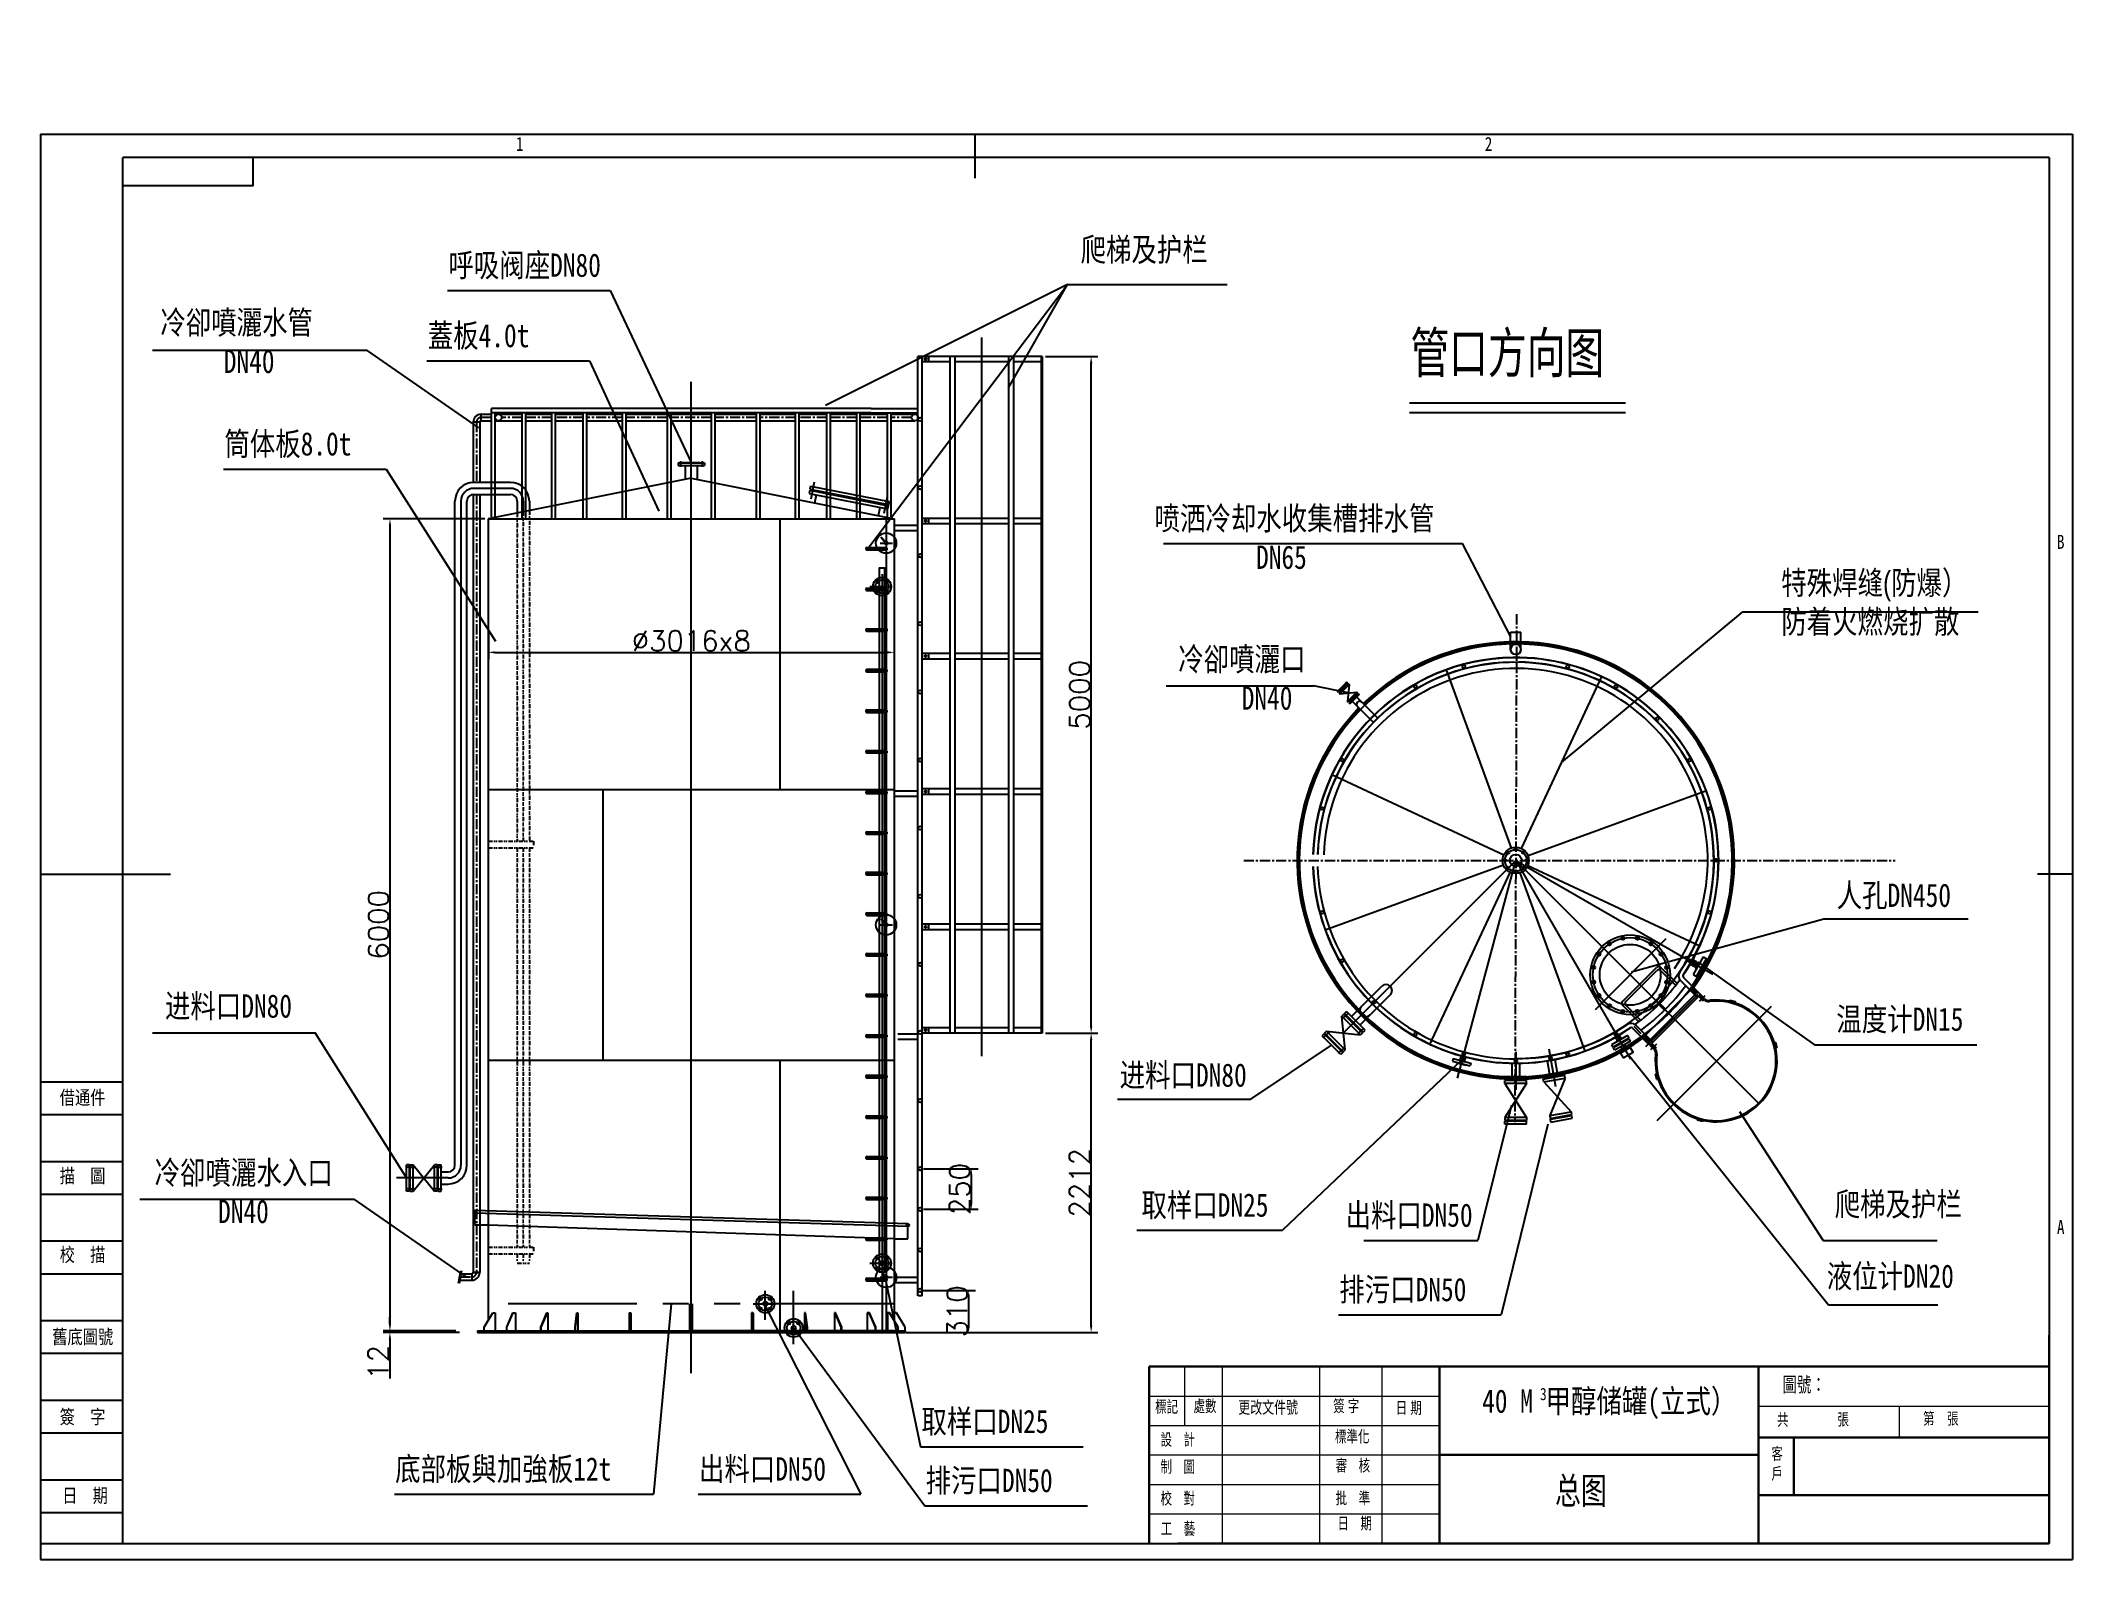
# Model space of a CAD drawing. Header units: millimetres. Extents: x -66997 to 9970, y -21487 to 4609.
# Drawn here: x -5046 to 9970, y -6614 to 4609 of the extents above; entities outside this region: 1.
import ezdxf

# ---------------------------------------------------------------- set-up
doc = ezdxf.new("R2010")
doc.units = ezdxf.units.MM
doc.header["$LTSCALE"] = 30
for name, pattern in [('CENTER', [2, 1.25, -0.25, 0.25, -0.25]), ('DASHED', [0.75, 0.5, -0.25]), ('DIVIDE', [1.25, 0.5, -0.25, 0, -0.25, 0, -0.25]), ('PHANTOM2', [31.75, 15.875, -3.175, 3.175, -3.175, 3.175, -3.175])]:
    doc.linetypes.add(name, pattern=pattern)
for name, color, linetype in [('1轮廓实线层', 7, 'Continuous'), ('2细线层', 4, 'Continuous'), ('3', 3, 'CENTER'), ('3中心线层', 1, 'CENTER'), ('4虚线层', 6, 'DASHED'), ('7标注层', 4, 'Continuous'), ('字', 7, 'Continuous')]:
    doc.layers.add(name, color=color, linetype=linetype)
doc.layers.add('Layer1', color=7, linetype='Continuous', lineweight=30)
doc.layers.add('sb', color=3, linetype='Continuous', lineweight=13)
doc.styles.add('_TCH_DIM', font='simplex_.ttf', dxfattribs={"bigfont": 'GBCBIG'})
doc.styles.add('PC_TEXTSTYLE', font='romans.shx', dxfattribs={"width": 0.8, "bigfont": 'hzfs.shx'})
doc.styles.add('PC_TEXTSTYLE1', font='romans.shx', dxfattribs={"bigfont": 'hzfs.shx'})
doc.styles.get("Standard").update_dxf_attribs({"font": 'thenor.shx', "width": 0.707, "bigfont": 'hztxt.shx'})
doc.dimstyles.new('TH_GBDIM', dxfattribs={"dimscale": 5, "dimtxt": 30, "dimasz": 10, "dimexe": 10, "dimexo": 5, "dimgap": 2, "dimtad": 1, "dimdec": 0, "dimzin": 0, "dimdsep": 46, "dimtxsty": 'PC_TEXTSTYLE1', "dimcen": 2.5, "dimclrd": 1, "dimclre": 1, "dimclrt": 1, "dimadec": 0, "dimazin": 0, "dimtfac": 0.714286, "dimtdec": 0, "dimtmove": 0, "dimatfit": 3, "dimfxl": 7, "dimtfillclr": 4, "dimtolj": 1, "dimtzin": 0, "dimlwd": -1, "dimlwe": -1, "dimarcsym": 0})

msp = doc.modelspace()

# ---------------------------------------------------------------- texts
at = {"color": 7, "lineweight": 30, "ltscale": 5, "insert": (7746.5, -5788.3), "char_height": 88.019, "width": 140.741, "attachment_point": 1}
msp.add_mtext('{\\f新細明體|b0|i0|c136|p2;客戶}', dxfattribs=at)
at = {"layer": '3', "char_height": 103.398, "width": 2744.327, "attachment_point": 1, "style": 'PC_TEXTSTYLE'}
for s, insert in [('{\\fSimSun|b0|i0|c136|p2;1}', (-1533.6, 3898)), ('{\\fSimSun|b0|i0|c136|p2;2}', (5627.5, 3898)), ('{\\fSimSun|b0|i0|c136|p2;B}', (9856.3, 957.2)), ('{\\fSimSun|b0|i0|c136|p2;A}', (9856.3, -4106.7))]:
    msp.add_mtext(s, dxfattribs=dict(at, insert=insert))
at = {"layer": '3', "color": 1, "char_height": 172.33, "width": 2744.327, "attachment_point": 1, "style": 'PC_TEXTSTYLE'}
for s, insert in [('{\\fPMingLiU|b0|i0|c136|p54;爬梯及护栏}', (2639.8, 3151.5)), ('{\\fSimSun|b0|i0|c134|p2;  呼吸阀座DN80\\fSimSun|b0|i0|c136|p2;  }', (-2220.2, 3036.4)), ('{\\fSimSun|b0|i0|c134|p2; \\fSimSun|b0|i0|c136|p2;冷卻噴灑水管\\fSimSun|b0|i0|c134|p2;\\P      DN\\fSimSun|b0|i0|c136|p2;4\\fSimSun|b0|i0|c134|p2;0\\fSimSun|b0|i0|c136|p2;  }', (-4255.3, 2613)), ('{\\fSimSun|b0|i0|c134|p2;  \\fSimSun|b0|i0|c136|p2;蓋板4.0t  }', (-2372.9, 2516.3)), ('{\\fSimSun|b0|i0|c134|p2;  \\fSimSun|b0|i0|c136|p2;筒体板8.0t  }', (-3875.8, 1716.1)), ('{\\fSimSun|b0|i0|c134|p2; 喷洒冷却水收集槽排水管 \\P         DN65\\fSimSun|b0|i0|c136|p2;  }', (3092.9, 1165.5)), ('{\\fPMingLiU|b0|i0|c136|p54;特殊焊缝(防爆）\\P防着火燃烧扩散}', (7819.1, 689.2)), ('{\\fSimSun|b0|i0|c134|p2; \\fSimSun|b0|i0|c136|p2;冷卻噴灑\\fSimSun|b0|i0|c134|p2;口\\P      DN\\fSimSun|b0|i0|c136|p2;4\\fSimSun|b0|i0|c134|p2;0\\fSimSun|b0|i0|c136|p2;  }', (3268.1, 124.8)), ('{\\fSimSun|b0|i0|c134|p2;  人孔DN450\\fSimSun|b0|i0|c136|p2;  }', (8040.9, -1619.7)), ('{\\fSimSun|b0|i0|c134|p2; 进料口DN80\\fSimSun|b0|i0|c136|p2;  }', (-4221.2, -2438.6)), ('{\\fSimSun|b0|i0|c134|p2;  温度计DN15\\fSimSun|b0|i0|c136|p2; }', (8038.2, -2535.7)), ('{\\fSimSun|b0|i0|c134|p2; 进料口DN80\\fSimSun|b0|i0|c136|p2;  }', (2835.3, -2948.9)), ('{\\fSimSun|b0|i0|c134|p2; \\fSimSun|b0|i0|c136|p2;冷卻噴灑水入\\fSimSun|b0|i0|c134|p2;口\\P      DN\\fSimSun|b0|i0|c136|p2;4\\fSimSun|b0|i0|c134|p2;0\\fSimSun|b0|i0|c136|p2;  }', (-4297.5, -3669.4)), ('{\\fSimSun|b0|i0|c134|p2;  取样口DN25\\fSimSun|b0|i0|c136|p2;  }', (2902.2, -3909.3)), ('{\\fPMingLiU|b0|i0|c136|p54;爬梯及护栏}', (8213.1, -3903)), ('{\\fSimSun|b0|i0|c134|p2;  出料口DN50\\fSimSun|b0|i0|c136|p2;  }', (4410.8, -3984)), ('{\\fSimSun|b0|i0|c134|p2;  液位计DN20}', (7967.7, -4434.6)), ('{\\fSimSun|b0|i0|c134|p2;  排污口DN50\\fSimSun|b0|i0|c136|p2;  }', (4364.7, -4533.6)), ('{\\fSimSun|b0|i0|c134|p2;  取样口DN25\\fSimSun|b0|i0|c136|p2;  }', (1275.9, -5508.4)), ('{\\fSimSun|b0|i0|c134|p2;  \\fSimSun|b0|i0|c136|p2;底部板與加強板12t  }', (-2613.6, -5859.2)), ('{\\fSimSun|b0|i0|c134|p2;  出料口DN50\\fSimSun|b0|i0|c136|p2;  }', (-367.9, -5859.4)), ('{\\fSimSun|b0|i0|c134|p2;  排污口DN50\\fSimSun|b0|i0|c136|p2;  }', (1307.1, -5944.7))]:
    msp.add_mtext(s, dxfattribs=dict(at, insert=insert))
at = {"layer": '3', "color": 7, "attachment_point": 1, "style": 'PC_TEXTSTYLE'}
for s, insert, char_height, width in [('{\\fSimSun|b0|i0|c134|p2;借通件}', (-4905.4, -3149.2), 103.398, 2744.327), ('{\\fSimSun|b0|i0|c134|p2;描  圖}', (-4905.4, -3728.2), 103.398, 2744.327), ('{\\fSimSun|b0|i0|c134|p2;校  描}', (-4905.4, -4310.4), 103.398, 2744.327), ('{\\fSimSun|b0|i0|c134|p2;舊底圖號}', (-4961, -4917.7), 103.398, 2744.327), ('{\\fSimSun|b0|i0|c134|p2;40\\fSimSun|b0|i0|c136|p2; M \\fSimSun|b0|i0|c134|p2;甲醇储罐(立式）\\fSimSun|b0|i0|c136|p2;\\P  }', (5608, -5358.5), 172.3298, 2744.327), ('{\\fSimSun|b0|i0|c136|p2;3}', (6035.7, -5346.6), 90.473, 122.629), ('{\\fSimSun|b0|i0|c134|p2;簽  字}', (-4905.4, -5508.8), 103.398, 2744.327), ('{\\fSimSun|b0|i0|c134|p2;日  期}', (-4886.9, -6090.8), 103.398, 2744.327)]:
    msp.add_mtext(s, dxfattribs=dict(at, insert=insert, char_height=char_height, width=width))
at = {"layer": 'Layer1', "ltscale": 5, "insert": (-3477.8, 4609.4), "char_height": 144, "width": 2888.883, "attachment_point": 1}
msp.add_mtext('{\\fTxt|b0|i0|c136|p2; \\fTxt|b0|i0|c0|p2; }', dxfattribs=at)
at = {"layer": 'sb', "color": 7, "lineweight": 20, "ltscale": 5, "attachment_point": 1}
for s, insert, char_height, width in [('{\\fPMingLiU|b0|i0|c136|p54;管口方向图}', (5078.2, 2451.6), 297, 3462.6), ('{\\fPMingLiU|b0|i0|c136|p18;圖號：}', (7827.9, -5266.8), 110.576, 1493.19), ('{\\f新細明體|b0|i0|c136|p2;標記}', (3191.1, -5441.9), 88.019, 260.719), ('{\\f新細明體|b0|i0|c136|p2;處數}', (3475.1, -5436.2), 88.019, 279.342), ('{\\f新細明體|b0|i0|c136|p2;簽} {\\f新細明體|b0|i0|c136|p2;字}', (4507, -5436.1), 88.019, 465.57), ('{\\f新細明體|b0|i0|c136|p2;日 期}', (4969.6, -5449.3), 88.019, 325.899), ('{\\fPMingLiU|b0|i0|c136|p2;共   }', (7787.7, -5537.4), 88.019, 410.757), ('{\\f新細明體|b0|i0|c136|p2;張}', (8234.3, -5535.6), 88.019, 148.56), ('{\\fPMingLiU|b0|i0|c136|p2;第}    {\\fPMingLiU|b0|i0|c136|p2;張}', (8866.6, -5529.3), 88.019, 927.104), ('{\\f新細明體|b0|i0|c136|p2;設\u3000計}', (3231.1, -5684), 88.019, 513.816), ('{\\f新細明體|b0|i0|c136|p2;標準化}', (4520.5, -5661.7), 88.019, 391.079), ('{\\f新細明體|b0|i0|c136|p2;制\u3000圖}', (3231.1, -5884.8), 88.019, 413.287), ('{\\f新細明體|b0|i0|c136|p2;審\u3000核}', (4525.2, -5875.5), 88.019, 437.636), ('{\\fPMingLiU|b0|i0|c136|p54;总图}', (6146.9, -6007.1), 198, 2308.4), ('{\\f新細明體|b0|i0|c136|p2;校\u3000對}', (3231.1, -6119), 88.019, 424.457), ('{\\f新細明體|b0|i0|c136|p2;批\u3000準}', (4525.2, -6117.3), 88.019, 409.702), ('{\\f新細明體|b0|i0|c136|p2;日\u3000期}', (4539.2, -6303.3), 88.019, 428.324), ('{\\f新細明體|b0|i0|c136|p2;工\u3000藝}', (3232.1, -6342.1), 88.019, 435.627)]:
    msp.add_mtext(s, dxfattribs=dict(at, insert=insert, char_height=char_height, width=width))
at = {"layer": 'sb', "color": 7, "lineweight": 20, "ltscale": 5, "insert": (3806, -5444.7), "char_height": 91.416, "attachment_point": 1}
msp.add_mtext('{\\f新細明體|b0|i0|c136|p18;更改文件號}', dxfattribs=at)
at = {"layer": '字', "style": '_TCH_DIM'}
msp.add_text('量子高科（中国）生物股份有限公司', height=2.406, rotation=360, dxfattribs=at).set_placement((-66997, -21486.9))

# ---------------------------------------------------------------- blocks, each defined once
blk = doc.blocks.new('*D156')
at = {"color": 1, "linetype": 'ByBlock', "ltscale": 2}
for p, q in [((-1762, 1075), (-2514, 1075)), ((-2464, 1025), (-2464, -4875)), ((-1987, -4925), (-2514, -4925))]:
    blk.add_line(p, q, dxfattribs=at)
for points in [[(-2473, 1025), (-2456, 1025), (-2464, 1075)], [(-2473, -4875), (-2456, -4875), (-2464, -4925)]]:
    blk.add_solid(points, dxfattribs=at)
at = {"layer": 'Defpoints', "color": 0, "linetype": 'ByBlock', "ltscale": 2}
for p in [(-1737, 1075), (-2464, -4925), (-1962, -4925)]:
    blk.add_point(p, dxfattribs=at)
at = {"color": 1, "linetype": 'ByBlock', "ltscale": 2, "insert": (-2549, -1925), "char_height": 150, "attachment_point": 5, "rotation": 90, "style": 'PC_TEXTSTYLE1'}
blk.add_mtext('\\A1;6000', dxfattribs=at)
blk = doc.blocks.new('*D157')
at = {"color": 1, "linetype": 'ByBlock', "ltscale": 2}
for p, q in [((-1977, -4925), (-2515, -4925)), ((-1951, -4937), (-2515, -4937)), ((-2465, -4875), (-2465, -4825)), ((-2465, -4925), (-2465, -4937)), ((-2465, -4987), (-2465, -5278))]:
    blk.add_line(p, q, dxfattribs=at)
for points in [[(-2473, -4875), (-2456, -4875), (-2465, -4925)], [(-2473, -4987), (-2456, -4987), (-2465, -4937)]]:
    blk.add_solid(points, dxfattribs=at)
at = {"layer": 'Defpoints', "color": 0, "linetype": 'ByBlock', "ltscale": 2}
for p in [(-2465, -4937), (-1952, -4925), (-1926, -4937)]:
    blk.add_point(p, dxfattribs=at)
at = {"color": 1, "linetype": 'ByBlock', "ltscale": 2, "insert": (-2550, -5158), "char_height": 150, "attachment_point": 5, "rotation": 90, "style": 'PC_TEXTSTYLE1'}
blk.add_mtext('\\A1;12', dxfattribs=at)
blk = doc.blocks.new('*D158')
at = {"color": 1, "linetype": 'ByBlock', "ltscale": 2}
for p, q in [((-1737, 247), (-1737, 39)), ((1263, 247), (1263, 39)), ((-1687, 89), (1213, 89))]:
    blk.add_line(p, q, dxfattribs=at)
for points in [[(-1687, 97), (-1687, 80), (-1737, 89)], [(1213, 97), (1213, 80), (1263, 89)]]:
    blk.add_solid(points, dxfattribs=at)
at = {"layer": 'Defpoints', "color": 0, "linetype": 'ByBlock', "ltscale": 2}
for p in [(-1737, 272), (1263, 272), (1263, 89)]:
    blk.add_point(p, dxfattribs=at)
at = {"color": 1, "linetype": 'ByBlock', "ltscale": 2, "insert": (-237, 174), "char_height": 150, "attachment_point": 5, "style": 'PC_TEXTSTYLE1'}
blk.add_mtext('\\A1;%%C3016x8', dxfattribs=at)
blk = doc.blocks.new('*D159')
at = {"color": 1, "linetype": 'ByBlock', "ltscale": 2}
for p, q in [((1460, -4627), (1863, -4627)), ((1813, -4887), (1813, -4677)), ((1348, -4937), (1863, -4937))]:
    blk.add_line(p, q, dxfattribs=at)
for points in [[(1805, -4677), (1822, -4677), (1813, -4627)], [(1805, -4887), (1822, -4887), (1813, -4937)]]:
    blk.add_solid(points, dxfattribs=at)
at = {"layer": 'Defpoints', "color": 0, "linetype": 'ByBlock', "ltscale": 2}
for p in [(1435, -4627), (1813, -4627), (1323, -4937)]:
    blk.add_point(p, dxfattribs=at)
at = {"color": 1, "linetype": 'ByBlock', "ltscale": 2, "insert": (1728, -4782), "char_height": 150, "attachment_point": 5, "rotation": 90, "style": 'PC_TEXTSTYLE1'}
blk.add_mtext('\\A1;310', dxfattribs=at)
blk = doc.blocks.new('*D160')
at = {"color": 1, "linetype": 'ByBlock', "ltscale": 2}
for p, q in [((1479, -3727), (1882, -3727)), ((1832, -3777), (1832, -3977)), ((1479, -4027), (1882, -4027))]:
    blk.add_line(p, q, dxfattribs=at)
for points in [[(1824, -3777), (1841, -3777), (1832, -3727)], [(1824, -3977), (1841, -3977), (1832, -4027)]]:
    blk.add_solid(points, dxfattribs=at)
at = {"layer": 'Defpoints', "color": 0, "linetype": 'ByBlock', "ltscale": 2}
for p in [(1454, -3727), (1454, -4027), (1832, -4027)]:
    blk.add_point(p, dxfattribs=at)
at = {"color": 1, "linetype": 'ByBlock', "ltscale": 2, "insert": (1747, -3877), "char_height": 150, "attachment_point": 5, "rotation": 90, "style": 'PC_TEXTSTYLE1'}
blk.add_mtext('\\A1;250', dxfattribs=at)
blk = doc.blocks.new('*D161')
at = {"color": 1, "linetype": 'ByBlock', "ltscale": 2}
for p, q in [((2381, -2725), (2768, -2725)), ((2718, -4887), (2718, -2775)), ((1393, -4937), (2768, -4937))]:
    blk.add_line(p, q, dxfattribs=at)
for points in [[(2710, -2775), (2727, -2775), (2718, -2725)], [(2710, -4887), (2727, -4887), (2718, -4937)]]:
    blk.add_solid(points, dxfattribs=at)
at = {"layer": 'Defpoints', "color": 0, "linetype": 'ByBlock', "ltscale": 2}
for p in [(2356, -2725), (2718, -2725), (1368, -4937)]:
    blk.add_point(p, dxfattribs=at)
at = {"color": 1, "linetype": 'ByBlock', "ltscale": 2, "insert": (2633, -3831), "char_height": 150, "attachment_point": 5, "rotation": 90, "style": 'PC_TEXTSTYLE1'}
blk.add_mtext('\\A1;2212', dxfattribs=at)
blk = doc.blocks.new('*D162')
at = {"color": 1, "linetype": 'ByBlock', "ltscale": 2}
for p, q in [((2381, 2275), (2768, 2275)), ((2718, -2675), (2718, 2225)), ((2406, -2725), (2768, -2725))]:
    blk.add_line(p, q, dxfattribs=at)
for points in [[(2710, 2225), (2727, 2225), (2718, 2275)], [(2710, -2675), (2727, -2675), (2718, -2725)]]:
    blk.add_solid(points, dxfattribs=at)
at = {"layer": 'Defpoints', "color": 0, "linetype": 'ByBlock', "ltscale": 2}
for p in [(2356, 2275), (2718, 2275), (2381, -2725)]:
    blk.add_point(p, dxfattribs=at)
at = {"color": 1, "linetype": 'ByBlock', "ltscale": 2, "insert": (2633, -225), "char_height": 150, "attachment_point": 5, "rotation": 90, "style": 'PC_TEXTSTYLE1'}
blk.add_mtext('\\A1;5000', dxfattribs=at)

# ---------------------------------------------------------------- dimensions: what is measured, and where the dimension line sits
at = {"linetype": 'ByBlock', "ltscale": 2}
for base, p1, p2, picture, middle in [((2718.4, 2274.8), (2380.9, -2725.1), (2355.9, 2274.8), '*D162', (2633.4, -225.1)), ((-2464.4, -4925.1), (-1737.4, 1074.9), (-1961.7, -4925.1), '*D156', (-2549.4, -1925.1)), ((2718.4, -2725.1), (1367.6, -4937.1), (2355.9, -2725.1), '*D161', (2633.4, -3831.1)), ((-2464.6, -4937.1), (-1952, -4925.1), (-1925.9, -4937.1), '*D157', (-2549.6, -5157.8))]:
    dim = msp.add_linear_dim(base=base, p1=p1, p2=p2, angle=90, dimstyle='TH_GBDIM', dxfattribs=at)
    dim.commit()
    dim.dimension.update_dxf_attribs({"geometry": picture, "text_midpoint": middle})
dim = msp.add_linear_dim(base=(1262.6, 88.6), p1=(-1737.4, 272.5), p2=(1262.6, 272.5), text='%%C3016x8', dimstyle='TH_GBDIM', dxfattribs=at)
dim.commit()
dim.dimension.update_dxf_attribs({"geometry": '*D158', "text_midpoint": (-237.4, 173.6)})
dim = msp.add_linear_dim(base=(1832.4, -4026.9), p1=(1454.1, -3726.9), p2=(1454.1, -4026.9), angle=90, text='250', dimstyle='TH_GBDIM', dxfattribs=at)
dim.commit()
dim.dimension.update_dxf_attribs({"geometry": '*D160', "text_midpoint": (1832.4, -3876.9), "dimtype": 160})
dim = msp.add_linear_dim(base=(1813.2, -4626.9), p1=(1323.3, -4937.1), p2=(1434.9, -4626.9), angle=90, dimstyle='TH_GBDIM', dxfattribs=at)
dim.commit()
dim.dimension.update_dxf_attribs({"geometry": '*D159', "text_midpoint": (1813.2, -4782), "dimtype": 160})

# ---------------------------------------------------------------- linework, layer by layer
at = {"color": 4, "linetype": 'ByBlock'}
for p, q in [((-5046.2, 3919.4), (9970.5, 3919.4)), ((-5046.2, 3919.4), (-5046.2, -6613.9)), ((9970.5, 3919.4), (9970.5, -6613.9)), ((-5046.2, -6613.9), (9970.5, -6613.9))]:
    msp.add_line(p, q, dxfattribs=at)
at = {"linetype": 'ByBlock', "ltscale": 2}
for p, q in [((1858.5, 3919.4), (1858.5, 3593.9)), ((-1790.6, 1848.7), (-1714.2, 1848.7)), ((-1790.6, 1800.7), (-1790.6, 1848.7)), ((-1687.2, 1848.7), (-1487.1, 1848.7)), ((-1460.1, 1848.7), (-1267.1, 1848.7)), ((-1240.1, 1848.7), (-1035.6, 1848.7)), ((-1008.6, 1848.7), (-746.2, 1848.7)), ((-719.2, 1848.7), (-413.3, 1848.7)), ((-386.3, 1848.7), (-88.6, 1848.7)), ((-61.6, 1848.7), (244.3, 1848.7)), ((271.3, 1848.7), (533.7, 1848.7)), ((560.7, 1848.7), (765.2, 1848.7)), ((792.2, 1848.7), (985.2, 1848.7)), ((1012.2, 1848.7), (1212.3, 1848.7)), ((1239.3, 1848.7), (1414.4, 1848.7)), ((5071.8, 1931.6), (6666.5, 1931.6)), ((-1848.8, 1790.4), (-1848.8, 1345.1)), ((-1800.8, 1790.4), (-1848.8, 1790.4)), ((-1800.8, 1790.4), (-1800.8, 1345.2)), ((-1790.6, 1800.7), (-1714.2, 1800.7)), ((-1687.2, 1800.7), (-1487.1, 1800.7)), ((-1460.1, 1800.7), (-1267.1, 1800.7)), ((-1240.1, 1800.7), (-1035.6, 1800.7)), ((-1008.6, 1800.7), (-746.2, 1800.7)), ((-719.2, 1800.7), (-413.3, 1800.7)), ((-386.3, 1800.7), (-88.6, 1800.7)), ((-61.6, 1800.7), (244.3, 1800.7)), ((271.3, 1800.7), (533.7, 1800.7)), ((560.7, 1800.7), (765.2, 1800.7)), ((792.2, 1800.7), (985.2, 1800.7)), ((1012.2, 1800.7), (1212.3, 1800.7)), ((1239.3, 1800.7), (1414.4, 1800.7)), ((-237.4, 1374.9), (-1737.4, 1074.9)), ((-334.9, 1489.7), (-334.9, 1468.7)), ((-334.9, 1489.7), (-139.9, 1489.7)), ((-334.9, 1468.7), (-139.9, 1468.7)), ((-303, 1492.7), (-304.5, 1489.7)), ((-303, 1492.7), (-171.9, 1492.7)), ((-281.9, 1468.7), (-281.9, 1366)), ((-237.4, 1374.9), (1262.6, 1074.9)), ((-192.9, 1468.7), (-192.9, 1366)), ((-171.9, 1492.7), (-170.3, 1489.7)), ((-139.9, 1489.7), (-139.9, 1468.7)), ((-1983.9, -3701), (-1983.9, 1206.2)), ((-1894.9, -3701), (-1894.9, 1206.2)), ((-1848.8, 1256), (-1848.8, -4492.8)), ((-1573.1, 1345.2), (-1844.9, 1345.2)), ((-1844.9, 1256.2), (-1573.1, 1256.2)), ((-1800.8, 1256.2), (-1800.8, -4492.8)), ((-1523.1, 1206.2), (-1523.1, 1117.8)), ((-1434.1, 1206.2), (-1434.1, 1135.6)), ((637.9, 1286.7), (633.3, 1263.1)), ((633.3, 1263.1), (1213.9, 1149)), ((637.9, 1286.7), (1218.5, 1172.5)), ((644.1, 1318.1), (639.5, 1294.5)), ((639.5, 1294.5), (1220.1, 1180.4)), ((644.1, 1318.1), (1224.7, 1203.9)), ((678.3, 1282.8), (676.5, 1279.1)), ((676.6, 1193.8), (688.1, 1252.3)), ((678.3, 1282.8), (678, 1286.9)), ((678.3, 1282.8), (1179.7, 1184.2)), ((678.3, 1282.8), (1179.7, 1184.2)), ((1224.7, 1203.9), (1213.9, 1149)), ((-1737.4, 1074.9), (-1737.4, -4848.5)), ((-1737.4, 1074.9), (1262.6, 1074.9)), ((416.4, 1074.9), (416.4, -925.1)), ((1147.3, 1099.7), (1159.1, 1159.7)), ((1179.7, 1184.2), (1181.5, 1187.9)), ((1179.7, 1184.2), (1180, 1180.1)), ((1262.6, 1074.9), (1262.6, -4848.5)), ((1262.6, 924.9), (1262.6, 889.9)), ((5818.4, 110.9), (5818.4, 237.4)), ((5818.4, 237.4), (5894.4, 237.4)), ((5894.4, 110.9), (5894.4, 237.4)), ((4608.3, -130.8), (4538.6, -200.5)), ((4615.8, -138.3), (4546.1, -208)), ((4617.9, -140.4), (4548.2, -210.1)), ((4625.4, -147.9), (4555.7, -217.7)), ((4605.4, -150.8), (4604.9, -149.2)), ((4615.8, -138.3), (4608.3, -130.8)), ((4625.4, -147.9), (4612.2, -274.1)), ((4617.9, -140.4), (4625.4, -147.9)), ((5343.4, -39.1), (5823.1, -1357)), ((6490.4, -89.2), (5897.6, -1360.3)), ((4546.1, -208), (4538.6, -200.5)), ((4548.2, -210.1), (4555.7, -217.7)), ((4555.7, -217.7), (4681.9, -204.4)), ((4558.6, -197.6), (4556.9, -197.1)), ((4605.4, -150.8), (4558.6, -197.6)), ((4605.4, -150.8), (4558.6, -197.6)), ((4558.6, -197.6), (4559.1, -199.3)), ((4605.4, -150.8), (4607.1, -151.3)), ((4681.9, -204.4), (4612.2, -274.1)), ((4619.7, -281.6), (4612.2, -274.1)), ((4689.4, -211.9), (4619.7, -281.6)), ((4691.6, -214.1), (4621.9, -283.8)), ((4621.9, -283.8), (4629.4, -291.3)), ((4699.1, -221.6), (4629.4, -291.3)), ((4632.2, -271.3), (4630.6, -270.8)), ((4679.1, -224.4), (4632.2, -271.3)), ((4679.1, -224.4), (4632.2, -271.3)), ((4632.2, -271.3), (4632.7, -272.9)), ((4648.3, -272.4), (4686.1, -310.2)), ((4679.1, -224.4), (4678.6, -222.8)), ((4679.1, -224.4), (4680.7, -224.9)), ((4680.1, -240.5), (4717.9, -278.3)), ((4689.4, -211.9), (4681.9, -204.4)), ((4691.6, -214.1), (4699.1, -221.6)), ((4717.9, -278.3), (4837.3, -397.7)), ((4686.1, -310.2), (4805.4, -429.5)), ((4497, -814.7), (5768.1, -1407.4)), ((-1737.4, -925.1), (1262.6, -925.1)), ((-891.3, -925.1), (-891.3, -2925.1)), ((7266, -935.6), (5948, -1415.3)), ((4446.9, -1961.7), (5764.8, -1482)), ((7215.9, -2082.6), (5944.8, -1489.9)), ((5222.5, -2808.1), (5815.2, -1537)), ((6369.5, -2858.2), (5889.8, -1540.3)), ((1262.6, -1896), (1262.6, -1931)), ((7174.7, -2231.5), (7145.9, -2214.9)), ((7204.4, -2233.8), (7152.5, -2203.8)), ((7210.4, -2223.5), (7158.5, -2193.5)), ((7170.9, -2194.9), (7159.9, -2213.9)), ((7159.9, -2213.9), (7184.7, -2228.2)), ((7193.5, -2198.9), (7164.8, -2182.3)), ((7241.7, -2161.8), (7166.7, -2291.7)), ((7170.9, -2194.9), (7195.7, -2209.2)), ((7193.5, -2198.9), (7174.7, -2231.5)), ((7201, -2200), (7179.4, -2237.4)), ((7193.4, -2245.5), (7179.4, -2237.4)), ((7199.4, -2235), (7185.4, -2226.9)), ((7191.4, -2306), (7266.4, -2176.1)), ((7208.9, -2218.6), (7194.9, -2210.5)), ((7215, -2208), (7201, -2200)), ((7241.7, -2161.8), (7266.4, -2176.1)), ((4716.9, -2527.8), (4866.3, -2378.3)), ((7166.7, -2291.7), (7191.4, -2306)), ((4642.1, -2602.6), (4716.9, -2527.8)), ((4779.8, -2590.7), (4929.2, -2441.3)), ((6955.3, -2556), (6912.8, -2513.5)), ((6963.8, -2547.5), (6921.3, -2505.1)), ((4585.5, -2584.2), (4570.6, -2599)), ((4708.5, -2736.9), (4570.6, -2599)), ((4596.8, -2848.6), (4570.6, -2599)), ((4723.4, -2722.1), (4585.5, -2584.2)), ((4589.7, -2579.9), (4604.6, -2565.1)), ((4727.6, -2717.8), (4589.7, -2579.9)), ((4742.5, -2703), (4604.6, -2565.1)), ((4610.2, -2604.7), (4607, -2605.7)), ((4610.2, -2604.7), (4611.2, -2601.4)), ((4702.9, -2697.3), (4610.2, -2604.7)), ((4702.9, -2697.3), (4610.2, -2604.7)), ((4702.9, -2697.3), (4701.9, -2700.6)), ((4702.9, -2697.3), (4706.1, -2696.3)), ((4705, -2665.5), (4779.8, -2590.7)), ((4727.6, -2717.8), (4742.5, -2703)), ((4439.8, -2729.8), (4425, -2744.7)), ((4562.9, -2882.6), (4425, -2744.7)), ((4577.7, -2867.7), (4439.8, -2729.8)), ((4444.1, -2725.6), (4458.9, -2710.7)), ((4582, -2863.5), (4444.1, -2725.6)), ((4596.8, -2848.6), (4458.9, -2710.7)), ((4458.9, -2710.7), (4708.5, -2736.9)), ((4464.6, -2750.3), (4461.3, -2751.3)), ((4464.6, -2750.3), (4465.6, -2747.1)), ((4557.2, -2843), (4464.6, -2750.3)), ((4557.2, -2843), (4464.6, -2750.3)), ((4557.2, -2843), (4556.2, -2846.2)), ((4557.2, -2843), (4560.5, -2842)), ((4582, -2863.5), (4596.8, -2848.6)), ((4723.4, -2722.1), (4708.5, -2736.9)), ((6681.7, -2743.1), (6564.8, -2810.6)), ((6564.8, -2810.6), (6575.3, -2828.8)), ((6692.2, -2761.3), (6575.3, -2828.8)), ((6695.2, -2766.5), (6578.3, -2834)), ((6588.8, -2852.2), (6578.3, -2834)), ((6705.7, -2784.7), (6588.8, -2852.2)), ((6605, -2815.1), (6601.7, -2813.5)), ((6605, -2815.1), (6604.7, -2818.7)), ((6665.5, -2780.2), (6605, -2815.1)), ((6665.5, -2780.2), (6605, -2815.1)), ((6633.4, -2826.4), (6652.5, -2859.6)), ((6661.1, -2810.4), (6680.2, -2843.6)), ((6665.5, -2780.2), (6665.8, -2776.5)), ((6665.5, -2780.2), (6668.8, -2781.7)), ((6681.7, -2743.1), (6692.2, -2761.3)), ((6705.7, -2784.7), (6695.2, -2766.5)), ((-1737.4, -2925.1), (1262.6, -2925.1)), ((416.4, -2925.1), (416.4, -4925.1)), ((4577.7, -2867.7), (4562.9, -2882.6)), ((5394.3, -2912.6), (5388.8, -2932.9)), ((5388.8, -2932.9), (5519.2, -2967.8)), ((5394.3, -2912.6), (5524.7, -2947.5)), ((5419.5, -2944.2), (5418.3, -2940.8)), ((5419.5, -2944.2), (5487, -2962.3)), ((5419.5, -2944.2), (5487, -2962.3)), ((5446.9, -2953.9), (5462.4, -2896)), ((5446.9, -2953.9), (5462.4, -2896)), ((5446.9, -2953.9), (5462.4, -2896)), ((5458.5, -2957), (5474, -2899.1)), ((5458.5, -2957), (5474, -2899.1)), ((5458.5, -2957), (5474, -2899.1)), ((5487, -2962.3), (5489.8, -2959.9)), ((5524.7, -2947.5), (5519.2, -2967.8)), ((5827.9, -2947.9), (5827.9, -3048.1)), ((5827.9, -2947.9), (5827.9, -3048.1)), ((5884.9, -2947.9), (5884.9, -3048.1)), ((5884.9, -2947.9), (5884.9, -3048.1)), ((6088.7, -2930.1), (6106.1, -3028.8)), ((6088.7, -2930.1), (6106.1, -3028.8)), ((6144.8, -2920.2), (6162.2, -3018.9)), ((6144.8, -2920.2), (6162.2, -3018.9)), ((5776.4, -3048.1), (5776.4, -3069.1)), ((5776.4, -3048.1), (5936.4, -3048.1)), ((5776.4, -3048.1), (5776.4, -3069.1)), ((5936.4, -3048.1), (5776.4, -3048.1)), ((5776.4, -3069.1), (5936.4, -3069.1)), ((5936.4, -3069.1), (5776.4, -3069.1)), ((5776.4, -3096.1), (5776.4, -3075.1)), ((5936.4, -3075.1), (5776.4, -3075.1)), ((5936.4, -3096.1), (5776.4, -3096.1)), ((5776.4, -3096.1), (5936.4, -3349.7)), ((5936.4, -3096.1), (5776.4, -3349.7)), ((5806.1, -3072.1), (5803.7, -3069.1)), ((5806.1, -3072.1), (5803.7, -3069.1)), ((5806.1, -3072.1), (5803.7, -3075.1)), ((5806.1, -3072.1), (5906.8, -3072.1)), ((5906.8, -3072.1), (5806.1, -3072.1)), ((5906.8, -3072.1), (5806.1, -3072.1)), ((5906.8, -3072.1), (5909.2, -3069.1)), ((5906.8, -3072.1), (5909.2, -3069.1)), ((5906.8, -3072.1), (5909.2, -3075.1)), ((5936.4, -3048.1), (5936.4, -3069.1)), ((5936.4, -3048.1), (5936.4, -3069.1)), ((5936.4, -3096.1), (5936.4, -3075.1)), ((6213, -3009.9), (6055.4, -3037.7)), ((6055.4, -3037.7), (6213, -3009.9)), ((6055.4, -3037.7), (6059, -3058.4)), ((6055.4, -3037.7), (6059, -3058.4)), ((6216.6, -3030.6), (6059, -3058.4)), ((6059, -3058.4), (6216.6, -3030.6)), ((6060.1, -3064.3), (6217.6, -3036.5)), ((6063.7, -3085), (6060.1, -3064.3)), ((6063.7, -3085), (6221.3, -3057.2)), ((6063.7, -3085), (6265.3, -3307)), ((6088.8, -3056.2), (6085.9, -3053.7)), ((6088.8, -3056.2), (6085.9, -3053.7)), ((6088.8, -3056.2), (6086.9, -3059.6)), ((6187.9, -3038.7), (6088.8, -3056.2)), ((6088.8, -3056.2), (6187.9, -3038.7)), ((6088.8, -3056.2), (6187.9, -3038.7)), ((6221.3, -3057.2), (6107.8, -3334.8)), ((6187.9, -3038.7), (6189.8, -3035.3)), ((6187.9, -3038.7), (6189.8, -3035.3)), ((6187.9, -3038.7), (6190.8, -3041.3)), ((6213, -3009.9), (6216.6, -3030.6)), ((6213, -3009.9), (6216.6, -3030.6)), ((6221.3, -3057.2), (6217.6, -3036.5)), ((5776.4, -3349.7), (5776.4, -3370.7)), ((5936.4, -3349.7), (5776.4, -3349.7)), ((5936.4, -3370.7), (5776.4, -3370.7)), ((5776.4, -3397.7), (5776.4, -3376.7)), ((5936.4, -3376.7), (5776.4, -3376.7)), ((5936.4, -3397.7), (5776.4, -3397.7)), ((5806.1, -3373.7), (5803.7, -3370.7)), ((5806.1, -3373.7), (5803.7, -3376.7)), ((5906.8, -3373.7), (5806.1, -3373.7)), ((5906.8, -3373.7), (5806.1, -3373.7)), ((5906.8, -3373.7), (5909.2, -3370.7)), ((5906.8, -3373.7), (5909.2, -3376.7)), ((5936.4, -3349.7), (5936.4, -3370.7)), ((5936.4, -3397.7), (5936.4, -3376.7)), ((6107.8, -3334.8), (6265.3, -3307)), ((6107.8, -3334.8), (6111.4, -3355.4)), ((6111.4, -3355.4), (6269, -3327.6)), ((6112.4, -3361.3), (6270, -3333.6)), ((6116.1, -3382), (6112.4, -3361.3)), ((6116.1, -3382), (6273.7, -3354.2)), ((6141.1, -3353.2), (6138.2, -3350.7)), ((6141.1, -3353.2), (6139.3, -3356.6)), ((6141.1, -3353.2), (6240.3, -3335.8)), ((6141.1, -3353.2), (6240.3, -3335.8)), ((6240.3, -3335.8), (6242.2, -3332.4)), ((6240.3, -3335.8), (6243.2, -3338.3)), ((6265.3, -3307), (6269, -3327.6)), ((6273.7, -3354.2), (6270, -3333.6)), ((-2341, -3893), (-2341, -3698)), ((-2320, -3698), (-2341, -3698)), ((-2320, -3893), (-2320, -3698)), ((-2317, -3730), (-2320, -3728.4)), ((-2317, -3730), (-2314, -3728.4)), ((-2317, -3861), (-2317, -3730)), ((-2317, -3861), (-2317, -3730)), ((-2314, -3893), (-2314, -3698)), ((-2314, -3698), (-2293, -3698)), ((-2293, -3893), (-2293, -3698)), ((-2293, -3698), (-2135, -3893)), ((-2293, -3893), (-2135, -3698)), ((-2135, -3893), (-2135, -3698)), ((-2114, -3698), (-2135, -3698)), ((-2114, -3893), (-2114, -3698)), ((-2111, -3730), (-2114, -3728.4)), ((-2111, -3730), (-2108, -3728.4)), ((-2111, -3861), (-2111, -3730)), ((-2111, -3861), (-2111, -3730)), ((-2108, -3893), (-2108, -3698)), ((-2108, -3698), (-2087, -3698)), ((-2087, -3893), (-2087, -3698)), ((-2087, -3751), (-2033.9, -3751)), ((-2320, -3893), (-2341, -3893)), ((-2317, -3861), (-2320, -3862.6)), ((-2317, -3861), (-2314, -3862.6)), ((-2314, -3893), (-2293, -3893)), ((-2114, -3893), (-2135, -3893)), ((-2111, -3861), (-2114, -3862.6)), ((-2111, -3861), (-2108, -3862.6)), ((-2108, -3893), (-2087, -3893)), ((-2087, -3840), (-2033.9, -3840)), ((1362.6, -4135.3), (-1837.4, -4035.3)), ((-1837.4, -4145.3), (-1837.4, -4045.3)), ((1362.6, -4155.3), (-1837.4, -4055.3)), ((-1737.4, -4145.3), (-1837.4, -4145.3)), ((1262.6, -4245.3), (-1737.4, -4145.3)), ((1362.6, -4245.3), (1362.6, -4145.3)), ((1262.6, -4245.3), (1362.6, -4245.3)), ((-1939.6, -4503.1), (-1859.1, -4503.1)), ((-1859.1, -4503.1), (-1859.1, -4551.1)), ((-1800.8, -4492.8), (-1848.8, -4492.8)), ((-1848.8, -4492.8), (-1800.8, -4492.8)), ((1262.6, -4500.6), (1262.6, -4535.6)), ((-1949.2, -4551.1), (-1859.1, -4551.1)), ((-1767.4, -4899), (-1703.6, -4791.4)), ((-1703.6, -4791.4), (-1687.4, -4791.4)), ((-1687.4, -4791.4), (-1687.4, -4925.1)), ((-1601.5, -4899), (-1555.5, -4791.4)), ((-1599.5, -4899), (-1553.6, -4791.4)), ((-1555.5, -4791.4), (-1553.6, -4791.4)), ((-1553.6, -4791.4), (-1537.4, -4791.4)), ((-1537.4, -4791.4), (-1537.4, -4925.1)), ((-1349.7, -4899), (-1303.7, -4791.4)), ((-1346.2, -4899), (-1300.3, -4791.4)), ((-1303.7, -4791.4), (-1296.7, -4791.4)), ((-1296.7, -4791.4), (-1296.7, -4925.1)), ((-1095.7, -4899), (-1082.6, -4791.4)), ((-1092.3, -4899), (-1078.6, -4791.4)), ((-1082.6, -4791.4), (-1075.6, -4791.4)), ((-1075.6, -4791.4), (-1075.6, -4925.1)), ((-696, -4791.4), (-684, -4791.4)), ((-696, -4791.4), (-696, -4925.1)), ((-684, -4791.4), (-684, -4925.1)), ((-231.4, -4791.4), (-243.4, -4791.4)), ((-243.4, -4791.4), (-243.4, -4925.1)), ((-231.4, -4791.4), (-231.4, -4925.1)), ((221.1, -4791.4), (209.1, -4791.4)), ((209.1, -4791.4), (209.1, -4925.1)), ((221.1, -4791.4), (221.1, -4925.1)), ((607.8, -4791.4), (600.8, -4791.4)), ((600.8, -4791.4), (600.8, -4925.1)), ((617.4, -4899), (603.7, -4791.4)), ((620.8, -4899), (607.8, -4791.4)), ((828.8, -4791.4), (821.9, -4791.4)), ((821.9, -4791.4), (821.9, -4925.1)), ((871.3, -4899), (825.4, -4791.4)), ((874.8, -4899), (828.8, -4791.4)), ((1078.7, -4791.4), (1062.6, -4791.4)), ((1062.6, -4791.4), (1062.6, -4925.1)), ((1124.7, -4899), (1078.7, -4791.4)), ((1080.6, -4791.4), (1078.7, -4791.4)), ((1126.6, -4899), (1080.6, -4791.4)), ((1228.7, -4791.4), (1212.6, -4791.4)), ((1212.6, -4791.4), (1212.6, -4925.1)), ((1292.6, -4899), (1228.7, -4791.4)), ((1278.7, -4791.4), (1262.6, -4791.4)), ((1342.6, -4899), (1278.7, -4791.4)), ((-1817.4, -4925.1), (1342.6, -4925.1)), ((-1817.4, -4925.1), (-1817.4, -4937.1)), ((-1817.4, -4925.1), (-1817.4, -4937.1)), ((-1817.4, -4937.1), (1342.6, -4937.1)), ((-1767.4, -4925.1), (-1767.4, -4899)), ((-1601.5, -4925.1), (-1601.5, -4899)), ((-1599.5, -4899), (-1601.5, -4899)), ((-1599.5, -4925.1), (-1599.5, -4899)), ((-1349.7, -4925.1), (-1349.7, -4899)), ((-1346.2, -4899), (-1349.7, -4899)), ((-1346.2, -4925.1), (-1346.2, -4899)), ((-1095.7, -4925.1), (-1095.7, -4899)), ((-1092.3, -4899), (-1095.7, -4899)), ((-1092.3, -4925.1), (-1092.3, -4899)), ((-696, -4899), (-684, -4899)), ((-231.4, -4899), (-243.4, -4899)), ((1262.6, -4925.1), (-237.4, -4925.1)), ((221.1, -4899), (209.1, -4899)), ((617.4, -4925.1), (617.4, -4899)), ((617.4, -4899), (620.8, -4899)), ((620.8, -4925.1), (620.8, -4899)), ((871.3, -4925.1), (871.3, -4899)), ((871.3, -4899), (874.8, -4899)), ((874.8, -4925.1), (874.8, -4899)), ((1124.7, -4925.1), (1124.7, -4899)), ((1124.7, -4899), (1126.6, -4899)), ((1126.6, -4925.1), (1126.6, -4899)), ((1292.6, -4925.1), (1292.6, -4899)), ((1342.6, -4925.1), (1342.6, -4899)), ((1342.6, -4925.1), (1342.6, -4937.1))]:
    msp.add_line(p, q, dxfattribs=at)
at = {"color": 5, "linetype": 'ByBlock', "ltscale": 2}
for p, q in [((-1807.8, 1747.3), (-2634.1, 2323.2)), ((5819.6, 203.7), (5461.8, 894.3)), ((4618.8, -211), (4361.6, -159.3)), ((6710.9, -2272.6), (8134.6, -1879.7)), ((7215, -2208), (8063.8, -2812)), ((-2341, -3795.5), (-3017.7, -2722.2)), ((3898, -3212.6), (4493.9, -2813.6)), ((5453.7, -2928.5), (4132.7, -4182.3)), ((6693.2, -2888.2), (8168.9, -4734.1)), ((5824.1, -3258), (5575.5, -4257)), ((6093.8, -3397.7), (5748, -4806.7)), ((7509.2, -3305.3), (8129.7, -4257)), ((-1901.8, -4527.1), (-2728.1, -3951.1)), ((1193.3, -4523.7), (1457.7, -5781.4)), ((-387.1, -4725.1), (-517.2, -6132.2)), ((308.4, -4741), (1015.4, -6132.4)), ((518, -4901.4), (1489, -6217.7)), ((4546.5, -4806.7), (5748, -4806.7))]:
    msp.add_line(p, q, dxfattribs=at)
at = {"color": 62, "linetype": 'ByBlock', "ltscale": 2}
for p, q in [((1438.4, -4667.3), (1438.4, 2274.8)), ((2355.9, 2274.8), (1438.4, 2274.8)), ((1470.4, -4667.3), (1470.4, 2274.8)), ((1516.9, 2274.8), (1516.9, 2234.8)), ((1674.4, 2274.8), (1674.4, -2725.1)), ((1711.4, 2274.8), (1711.4, -2725.1)), ((2107, 2274.8), (1711.4, 2274.8)), ((2107, 2274.8), (2107, -2725.1)), ((2143.9, 2274.8), (2143.9, -2725.1)), ((2347.9, 2274.8), (2143.9, 2274.8)), ((2347.9, 2274.8), (2347.9, -2725.1)), ((2355.9, 2274.8), (2355.9, -2725.1)), ((1674.4, 2234.8), (1470.4, 2234.8)), ((2107, 2234.8), (1711.4, 2234.8)), ((2347.9, 2234.8), (2143.9, 2234.8)), ((1091.6, 1890.7), (-1714.2, 1890.7)), ((-1714.2, 1090.7), (-1714.2, 1890.7)), ((1091.6, 1858.7), (-1714.2, 1858.7)), ((-1687.2, 1090.7), (-1687.2, 1858.7)), ((-1487.1, 1074.9), (-1487.1, 1858.7)), ((-1460.1, 1074.9), (-1460.1, 1858.7)), ((-1267.1, 1074.9), (-1267.1, 1858.7)), ((-1240.1, 1074.9), (-1240.1, 1858.7)), ((-1035.6, 1074.9), (-1035.6, 1858.7)), ((-1008.6, 1074.9), (-1008.6, 1858.7)), ((-746.2, 1074.9), (-746.2, 1858.7)), ((-719.2, 1074.9), (-719.2, 1858.7)), ((-413.3, 1074.9), (-413.3, 1858.7)), ((-386.3, 1074.9), (-386.3, 1858.7)), ((-88.6, 1074.9), (-88.6, 1858.7)), ((-61.6, 1074.9), (-61.6, 1858.7)), ((244.3, 1074.9), (244.3, 1858.7)), ((271.3, 1074.9), (271.3, 1858.7)), ((533.7, 1074.9), (533.7, 1858.7)), ((560.7, 1074.9), (560.7, 1858.7)), ((765.2, 1074.9), (765.2, 1858.7)), ((792.2, 1074.9), (792.2, 1858.7)), ((985.2, 1074.9), (985.2, 1858.7)), ((1012.2, 1074.9), (1012.2, 1858.7)), ((1091.6, 1890.7), (1438.4, 1890.7)), ((1091.6, 1858.7), (1438.4, 1858.7)), ((1212.3, 1090.7), (1212.3, 1858.7)), ((1239.3, 1090.7), (1239.3, 1858.7)), ((1674.4, 1079.2), (1470.4, 1079.2)), ((1516.9, 1079.2), (1516.9, 1039.2)), ((2107, 1079.2), (1711.4, 1079.2)), ((2347.9, 1079.2), (2143.9, 1079.2)), ((1438.5, 986.7), (1262, 986.7)), ((1438.7, 986.7), (1262, 986.7)), ((1438.5, 1026.7), (1262.1, 1026.7)), ((1674.4, 1039.2), (1470.4, 1039.2)), ((2107, 1039.2), (1711.4, 1039.2)), ((2347.9, 1039.2), (2143.9, 1039.2)), ((1674.4, 79.2), (1470.4, 79.2)), ((1674.4, 39.2), (1470.4, 39.2)), ((1516.9, 79.2), (1516.9, 39.2)), ((2107, 79.2), (1711.4, 79.2)), ((2107, 39.2), (1711.4, 39.2)), ((2347.9, 79.2), (2143.9, 79.2)), ((2347.9, 39.2), (2143.9, 39.2)), ((1438.5, -936.4), (1261.8, -936.3)), ((1438.5, -976.4), (1261.8, -976.3)), ((1438.7, -976.4), (1261.8, -976.3)), ((1674.4, -920.8), (1470.4, -920.8)), ((1674.4, -960.8), (1470.4, -960.8)), ((1516.9, -920.8), (1516.9, -960.8)), ((2107, -920.8), (1711.4, -920.8)), ((2107, -960.8), (1711.4, -960.8)), ((2347.9, -920.8), (2143.9, -920.8)), ((2347.9, -960.8), (2143.9, -960.8)), ((1674.4, -1920.8), (1470.4, -1920.8)), ((1516.9, -1920.8), (1516.9, -1960.8)), ((2107, -1920.8), (1711.4, -1920.8)), ((2347.9, -1920.8), (2143.9, -1920.8)), ((1674.4, -1960.8), (1470.4, -1960.8)), ((2107, -1960.8), (1711.4, -1960.8)), ((2347.9, -1960.8), (2143.9, -1960.8)), ((7169.4, -2385.4), (6793.2, -2761.6)), ((7190.6, -2451.8), (7074.9, -2336.2)), ((7213.2, -2429.2), (7097.5, -2313.6)), ((7158.1, -2396.8), (7190.6, -2429.2)), ((7165.2, -2389.7), (7197.6, -2422.1)), ((7186.2, -2437.1), (6844.8, -2778.5)), ((7205.3, -2456.2), (6863.9, -2797.6)), ((7151, -2403.8), (7183.5, -2436.3)), ((7209, -2454.9), (7240.3, -2486.2)), ((7216.1, -2447.8), (7247.4, -2479.1)), ((7219, -2448.6), (7224.7, -2442.9)), ((7247.8, -2477.4), (7219, -2448.6)), ((7250.8, -2469), (7224.7, -2442.9)), ((7246.7, -2478.4), (7239.6, -2485.5)), ((1674.4, -2685.1), (1470.4, -2685.1)), ((1516.9, -2685.1), (1516.9, -2725.1)), ((2107, -2685.1), (1711.4, -2685.1)), ((2347.9, -2685.1), (2143.9, -2685.1)), ((6837, -2805.4), (6721.3, -2689.7)), ((6859.6, -2782.8), (6744, -2667.1)), ((1438.4, -2772.6), (1290, -2772.6)), ((1438.4, -2732.6), (1290.1, -2732.6)), ((1438.7, -2772.6), (1290.3, -2772.6)), ((2355.9, -2725.1), (1470.4, -2725.1)), ((1674.4, -2725.1), (1470.4, -2725.1)), ((2355.9, -2725.1), (2143.9, -2725.1)), ((6797.5, -2757.4), (6829.9, -2789.8)), ((6804.5, -2750.3), (6837, -2782.8)), ((6811.6, -2743.2), (6844.1, -2775.7)), ((6856.3, -2811.2), (6850.7, -2816.9)), ((6876.8, -2843), (6850.7, -2816.9)), ((6855.6, -2808.3), (6886.9, -2839.6)), ((6885.2, -2840), (6856.3, -2811.2)), ((6862.6, -2801.2), (6894, -2832.5)), ((6886.2, -2838.9), (6893.3, -2831.8)), ((7776.6, -2793), (7767.7, -2795.4)), ((7767.7, -2795.4), (7778, -2834)), ((7776.6, -2793), (7786.9, -2831.6)), ((7786.9, -2831.6), (7778, -2834)), ((6889, -3028.7), (6897.9, -3026.3)), ((6899.4, -3067.4), (6889, -3028.7)), ((6908.2, -3065), (6897.9, -3026.3)), ((6899.4, -3067.4), (6908.2, -3065)), ((7198.8, -3368.3), (7201.2, -3359.4)), ((7237.5, -3378.6), (7198.8, -3368.3)), ((7239.8, -3369.8), (7201.2, -3359.4)), ((7237.5, -3378.6), (7239.8, -3369.8)), ((1438.5, -4530.2), (1262.6, -4530.2)), ((1438.5, -4570.2), (1262.6, -4570.2)), ((1470.5, -4667.3), (1438.5, -4667.3))]:
    msp.add_line(p, q, dxfattribs=at)
at = {"color": 1, "linetype": 'CENTER', "ltscale": 2}
for p, q in [((-1714.2, 1824.7), (-1790.6, 1824.7)), ((-1487.1, 1824.7), (-1639.2, 1824.7)), ((-1267.1, 1824.7), (-1460.1, 1824.7)), ((-1035.6, 1824.7), (-1240.1, 1824.7)), ((-746.2, 1824.7), (-1008.6, 1824.7)), ((-413.3, 1824.7), (-719.2, 1824.7)), ((-88.6, 1824.7), (-386.3, 1824.7)), ((244.3, 1824.7), (-61.6, 1824.7)), ((533.7, 1824.7), (271.3, 1824.7)), ((765.2, 1824.7), (560.7, 1824.7)), ((985.2, 1824.7), (792.2, 1824.7)), ((1212.3, 1824.7), (1012.2, 1824.7)), ((1390.4, 1824.7), (1239.3, 1824.7)), ((-1824.8, 1790.4), (-1824.8, 1345.2)), ((-1824.8, 1256.2), (-1824.8, -4492.8)), ((-1944.4, -4527.1), (-1859.1, -4527.1))]:
    msp.add_line(p, q, dxfattribs=at)
at = {"color": 6, "linetype": 'DIVIDE', "ltscale": 2}
for p, q in [((-1523.1, 1117.8), (-1523.1, -1305.8)), ((-1434.1, 1135.6), (-1434.1, -1305.8)), ((-1737.4, -1305.8), (-1404.1, -1305.8)), ((-1404.1, -1305.8), (-1404.1, -1355.8)), ((-1737.4, -1355.8), (-1404.1, -1355.8)), ((-1523.1, -1355.8), (-1523.1, -4305.8)), ((-1434.1, -1355.8), (-1434.1, -4305.8)), ((-1737.4, -4305.8), (-1404.1, -4305.8)), ((-1404.1, -4305.8), (-1404.1, -4355.8)), ((-1737.4, -4355.8), (-1404.1, -4355.8)), ((-1523.1, -4355.8), (-1523.1, -4425.1)), ((-1523.1, -4425.1), (-1434.1, -4425.1)), ((-1434.1, -4355.8), (-1434.1, -4425.1))]:
    msp.add_line(p, q, dxfattribs=at)
at = {"color": 133, "linetype": 'ByBlock', "ltscale": 2}
for p, q in [((7438.4, -2481.8), (7436.1, -2490.6)), ((7436.1, -2490.6), (7474.7, -2501)), ((7438.4, -2481.8), (7477.1, -2492.1)), ((7477.1, -2492.1), (7474.7, -2501))]:
    msp.add_line(p, q, dxfattribs=at)
at = {"linetype": 'CENTER', "ltscale": 2}
for p, q in [((6591.3, -2753.5), (6609.4, -2784.9)), ((6619, -2737.5), (6637.1, -2768.9)), ((5453.4, -2891), (5444, -2925.9)), ((5484.3, -2899.3), (5474.9, -2934.2))]:
    msp.add_line(p, q, dxfattribs=at)
at = {"color": 6, "linetype": 'ByBlock', "ltscale": 2}
for p, q in [((-1942.8, -4483.9), (-1961.1, -4575.3)), ((-1935.6, -4482.9), (-1953.9, -4574.2))]:
    msp.add_line(p, q, dxfattribs=at)
at = {"color": 6, "linetype": 'PHANTOM2', "ltscale": 2}
for p, q in [((1266.6, -4725.1), (-1737.4, -4725.1)), ((-247.4, -4925.1), (-247.4, -4725.1)), ((-227.4, -4925.1), (-227.4, -4725.1))]:
    msp.add_line(p, q, dxfattribs=at)
at = {"color": 7, "lineweight": 30}
for p, q in [((9798.1, -4958.2), (9798.1, -6495.9)), ((5293.2, -5188.9), (9798.1, -5188.9)), ((7910.8, -5717.4), (7910.8, -6144.5))]:
    msp.add_line(p, q, dxfattribs=at)
at = {"color": 7, "lineweight": 30, "ltscale": 5}
for p, q in [((3146.5, -6495.9), (3146.5, -5188.9)), ((3146.5, -5188.9), (5293.2, -5188.9)), ((5293.2, -5188.9), (5293.2, -6495.9)), ((7651.4, -5188.9), (7651.4, -6495.9)), ((5293.2, -5842.4), (7651.4, -5842.4)), ((7654.9, -5712.8), (9802.3, -5712.8)), ((7656.1, -6139.9), (9799.3, -6139.9)), ((3358, -6495.9), (9798.1, -6495.9))]:
    msp.add_line(p, q, dxfattribs=at)
at = {"linetype": 'ByBlock', "ltscale": 2}
msp.add_lwpolyline([(-3476.7, 3747), (-3476.7, 3535.5), (-4437.4, 3535.5)], dxfattribs=at)
for points in [[(1152.6, -4490.1), (1192.6, -4490.1), (1192.6, 709.9), (1152.6, 709.9)], [(6649.7, -2907.4), (6723.1, -2865), (6703.1, -2830.4), (6629.7, -2872.7)]]:
    msp.add_lwpolyline(points, close=True, dxfattribs=at)
at = {"color": 62, "linetype": 'ByBlock', "ltscale": 2}
for centre, radius in [((1493.1, 2256.7), 7.38), ((1493.1, 1061), 7.38), ((1493.1, 61), 7.38), ((5472.9, -17.1), 11), ((6240, -17.1), 11), ((5115.4, -165.2), 11), ((6597.4, -165.2), 11), ((6904.4, -400.7), 11), ((4573, -707.6), 11), ((7139.9, -707.6), 11), ((1493.1, -939), 7.38), ((4424.9, -1065.1), 11), ((7287.9, -1065.1), 11), ((7338.4, -1448.6), 11), ((1493.1, -1939), 7.38), ((4424.9, -1832.2), 11), ((7287.9, -1832.2), 11), ((4573, -2189.6), 11), ((7139.9, -2189.6), 11), ((4808.5, -2496.6), 11), ((4808.5, -2496.6), 11), ((7201.9, -2440.5), 16), ((1493.1, -2703.2), 7.38), ((5115.4, -2732.1), 11), ((6597.4, -2732.1), 11), ((6848.3, -2794.1), 16), ((6848.3, -2794.1), 16), ((5472.9, -2880.1), 11), ((5856.4, -2930.6), 11), ((6113.8, -2908.1), 11), ((6240, -2880.1), 11)]:
    msp.add_circle(centre, radius, dxfattribs=at)
at = {"linetype": 'ByBlock', "ltscale": 2}
for centre, radius in [((-1663.2, 1824.7), 24), ((1414.4, 1824.7), 24), ((1202.6, 895.9), 4), ((1172.6, 574.9), 67.5), ((1172.6, 574.9), 67.5), ((1137.2, 610.3), 9), ((1207.9, 610.3), 9), ((1137.2, 539.6), 9), ((1207.9, 539.6), 9), ((5856.4, 110.9), 38), ((5856.4, -1448.6), 97.5), ((5776.4, -1448.6), 9), ((5799.9, -1392.1), 9), ((5799.9, -1505.2), 9), ((5856.4, -1448.6), 44.5), ((5856.4, -1368.6), 9), ((5913, -1392.1), 9), ((5913, -1505.2), 9), ((5936.4, -1448.6), 9), ((5856.4, -1528.6), 9), ((1202.6, -1925.1), 4), ((6702, -2294.1), 295), ((6549.2, -2065.4), 11.5), ((6648.3, -2024.4), 11.5), ((6755.6, -2024.4), 11.5), ((6854.7, -2065.4), 11.5), ((6432.2, -2240.4), 11.5), ((6473.3, -2141.3), 11.5), ((6930.6, -2141.3), 11.5), ((6971.7, -2240.4), 11.5), ((6432.2, -2347.7), 11.5), ((6971.7, -2347.7), 11.5), ((6473.3, -2446.8), 11.5), ((6549.2, -2522.7), 11.5), ((6648.3, -2563.8), 11.5), ((6755.6, -2563.8), 11.5), ((6854.7, -2522.7), 11.5), ((6930.6, -2446.8), 11.5), ((-1837.4, -4045.3), 10), ((1362.6, -4145.3), 10), ((1172.6, -4425.1), 67.5), ((1172.6, -4425.1), 67.5), ((1137.2, -4389.7), 9), ((1137.2, -4460.4), 9), ((1172.6, -4425.1), 16), ((1207.9, -4389.7), 9), ((1207.9, -4460.4), 9), ((1202.6, -4529.6), 4), ((309.9, -4725.1), 67.5), ((309.9, -4725.1), 67.5), ((274.5, -4689.8), 9), ((274.5, -4760.5), 9), ((309.9, -4725.1), 16), ((345.3, -4689.8), 9), ((345.3, -4760.5), 9), ((519.5, -4903.7), 67.5), ((519.5, -4903.7), 67.5), ((484.2, -4868.3), 9), ((484.2, -4939), 9), ((519.5, -4903.7), 16), ((554.9, -4868.3), 9), ((554.9, -4939), 9)]:
    msp.add_circle(centre, radius, dxfattribs=at)
for centre, radius, start, end in [((-1790.6, 1790.4), 58.2, 90, 180), ((-1790.6, 1790.4), 10.2, 90, 180), ((-1844.9, 1206.2), 139, 90, 180), ((-1844.9, 1206.2), 50, 90, 180), ((-1573.1, 1206.2), 139, 0, 90), ((-1573.1, 1206.2), 50, 0, 90), ((5856.4, -1448.6), 1600, 45.80572, 44.19428), ((5856.4, -1448.6), 1616, 324.56986, 134.20226), ((5856.4, -1448.6), 1600, 324.56986, 133.36697), ((5856.4, -1448.6), 1500, 90.85944, 178.36697), ((5856.4, -1448.6), 1500, 325.48399, 95), ((5856.4, 110.9), 38, 126.30505, 233.69495), ((5856.4, 110.9), 38, 306.30505, 53.69495), ((4702, -294.3), 22.5, 45, 225), ((5856.4, -1448.6), 1616, 135.79774, 305.43014), ((5856.4, -1448.6), 1600, 136.76702, 305.43014), ((5856.4, -1448.6), 1500, 181.76702, 304.51601), ((4897.8, -2409.8), 44.5, 315, 135), ((5856.4, -1448.6), 1500, 306.00263, 323.99737), ((5856.4, -1448.6), 1560, 306.37307, 323.62693), ((4748.3, -2559.2), 44.5, 135, 315), ((-2033.9, -3701), 50, 270, 0), ((-2033.9, -3701), 139, 270, 0), ((-1859.1, -4492.8), 58.2, 270, 0), ((-1859.1, -4492.8), 10.2, 270, 0)]:
    msp.add_arc(centre, radius, start, end, dxfattribs=at)
at = {"color": 1, "linetype": 'CENTER', "ltscale": 2}
for centre, start, end in [((-1790.6, 1790.4), 90, 180), ((-1859.1, -4492.8), 270, 0)]:
    msp.add_arc(centre, 34.2, start, end, dxfattribs=at)
at = {"color": 62, "linetype": 'ByBlock', "ltscale": 2}
for centre, radius, start, end in [((5856.4, -1448.6), 1498, 90.86059, 178.36478), ((5856.4, -1448.6), 1466, 90.87937, 178.32908), ((5856.4, -1448.6), 1464, 270, 178.32908), ((5856.4, -1448.6), 1498, 325.7973, 95), ((5856.4, -1448.6), 1466, 325.7973, 89.12063), ((5856.4, -1448.6), 1419, 325.7973, 178.32908), ((5856.4, -1448.6), 1498, 181.76938, 304.2027), ((5856.4, -1448.6), 1466, 181.80801, 304.546), ((7110.2, -2300.8), 50, 145.7973, 225), ((7110.2, -2300.8), 18, 145.7973, 225), ((7338, -2930.2), 450, 173.96755, 96.03245), ((7338, -2930.2), 442, 173.52424, 96.47576), ((7282.5, -2441.3), 50, 225, 276.47576), ((7286.1, -2433.7), 50, 225, 276.03245), ((6708.6, -2702.5), 50, 45, 124.2027), ((6708.6, -2702.5), 18, 45, 124.2027), ((6841.4, -2878.3), 50, 353.96755, 45), ((6849.1, -2874.7), 50, 353.52424, 45)]:
    msp.add_arc(centre, radius, start, end, dxfattribs=at)
at = {"layer": '1轮廓实线层'}
for p, q in [((-4437.4, -6495.9), (-4437.4, 3747)), ((9798.1, 3747), (-4437.4, 3747)), ((9798.1, 3747), (9798.1, -6495.9)), ((-5046.2, -1550), (-4087, -1550)), ((9970.5, -1550), (9712, -1550)), ((-4437.4, -6495.9), (8847.2, -6495.9))]:
    msp.add_line(p, q, dxfattribs=at)
at = {"layer": '2细线层', "color": 5, "linetype": 'ByBlock', "ltscale": 2}
for p, q in [((-2038.4, 2763.4), (-836.9, 2763.4)), ((2107, 2043.5), (2544, 2807.4)), ((2544, 2807.4), (3724.7, 2807.4)), ((-4220.1, 2323.2), (-2634.1, 2323.2)), ((-2191, 2243.3), (-989.5, 2243.3)), ((-3694, 1443.1), (-2492.5, 1443.1)), ((3252.1, 894.3), (5461.8, 894.3)), ((6194, -724.7), (7535.5, 389)), ((7535.5, 389), (9275.4, 389)), ((3272.2, -159.3), (4361.6, -159.3)), ((8134.6, -1879.7), (9200.7, -1879.7)), ((-4219.2, -2722.2), (-3017.7, -2722.2)), ((8063.8, -2812), (9265.3, -2812)), ((2913.8, -3212.6), (3898, -3212.6)), ((-4314.2, -3951.1), (-2728.1, -3951.1)), ((3055.7, -4182.3), (4132.7, -4182.3)), ((4734.4, -4257), (5575.5, -4257)), ((8129.7, -4257), (8970.7, -4257)), ((8168.9, -4734.1), (8976.2, -4734.1)), ((1457.7, -5781.4), (2659.2, -5781.4)), ((-2431.8, -6132.2), (-517.2, -6132.2)), ((-186.1, -6132.4), (1015.4, -6132.4)), ((1489, -6217.7), (2690.5, -6217.7))]:
    msp.add_line(p, q, dxfattribs=at)
at = {"layer": '2细线层', "color": 7}
for p, q in [((-5046.2, -3084.2), (-4437.4, -3084.2)), ((-5046.2, -3326.4), (-4437.4, -3326.4)), ((-5046.2, -3672.5), (-4437.4, -3672.5)), ((-5046.2, -3914.7), (-4437.4, -3914.7)), ((-5046.2, -4260.7), (-4437.4, -4260.7)), ((-5046.2, -4503), (-4437.4, -4503)), ((-5046.2, -4849), (-4437.4, -4849)), ((-5046.2, -5091.3), (-4437.4, -5091.3)), ((-5046.2, -5437.3), (-4437.4, -5437.3)), ((-5046.2, -5679.6), (-4437.4, -5679.6)), ((-5046.2, -6025.6), (-4437.4, -6025.6)), ((-5046.2, -6267.8), (-4437.4, -6267.8)), ((-5046.2, -6495.9), (-4437.4, -6495.9))]:
    msp.add_line(p, q, dxfattribs=at)
at = {"layer": '3中心线层', "linetype": 'ByBlock', "ltscale": 2}
for p, q in [((1909.2, -2894.2), (1909.2, 2416.6)), ((-237.4, -5239), (-237.4, 2088.1)), ((-317.4, 1502.6), (-317.4, 1460.5)), ((-157.4, 1502.6), (-157.4, 1460.5)), ((-1939.4, 1206.2), (-1939.4, -3701)), ((-1573.1, 1300.7), (-1844.9, 1300.7)), ((-1478.6, 1206.2), (-1478.6, 1126.7)), ((669.9, 1345.8), (645.3, 1220.7)), ((1211.3, 1239.3), (1186.7, 1114.3)), ((1202.6, 1074.9), (1202.6, -4925.1)), ((1060.9, 854.4), (1216, 854.4)), ((1159.3, 895.9), (1249.8, 895.9)), ((1172.6, 667.3), (1172.6, -4925.1)), ((1060.9, 554.4), (1216, 554.4)), ((1082.4, 574.9), (1248.2, 574.9)), ((1060.9, 254.4), (1216, 254.4)), ((1060.9, -45.6), (1216, -45.6)), ((4614.1, -149.1), (4599.1, -134.1)), ((4607.1, -142.1), (4622.1, -157.1)), ((4556.9, -206.3), (4541.9, -191.3)), ((4549.9, -199.3), (4564.9, -214.3)), ((4630.6, -280), (4615.5, -265)), ((4687.8, -222.8), (4672.7, -207.8)), ((1060.9, -345.6), (1216, -345.6)), ((1060.9, -645.6), (1216, -645.6)), ((1060.9, -945.6), (1216, -945.6)), ((1060.9, -1245.6), (1216, -1245.6)), ((5856.4, -1448.6), (4583.7, -2723.8)), ((5425.2, -3057.8), (5856.4, -1448.6)), ((5856.4, -1448.6), (7656.2, -3248.4)), ((5856.4, -1448.6), (7313.1, -2289.6)), ((5856.4, -1448.6), (6704.2, -2917)), ((1060.9, -1545.6), (1216, -1545.6)), ((1060.9, -1845.6), (1216, -1845.6)), ((1159.3, -1925.1), (1249.8, -1925.1)), ((6965.7, -2029.1), (6443.1, -2551.7)), ((1060.9, -2145.6), (1216, -2145.6)), ((7155.5, -2198.6), (7252, -2254.4)), ((1060.9, -2445.6), (1216, -2445.6)), ((6901.3, -3371.1), (7747.5, -2524.9)), ((4607, -2587.5), (4577.2, -2617.2)), ((4593, -2601.4), (4622.7, -2571.7)), ((4720.1, -2700.6), (4690.4, -2730.3)), ((4706.2, -2714.5), (4735.9, -2684.8)), ((1060.9, -2745.6), (1216, -2745.6)), ((4461.3, -2733.1), (4431.6, -2762.8)), ((4447.4, -2747), (4477.1, -2717.3)), ((4574.4, -2846.3), (4544.7, -2876)), ((4560.5, -2860.2), (4590.2, -2830.5)), ((6102.2, -2842.3), (6150.8, -3118.3)), ((6102.2, -2842.3), (6150.8, -3118.3)), ((5856.4, -2863.8), (5856.4, -3144.1)), ((5856.4, -2863.8), (5856.4, -3144.1)), ((1060.9, -3045.6), (1216, -3045.6)), ((1060.9, -3345.6), (1216, -3345.6)), ((-2307.2, -3715.5), (-2349.2, -3715.5)), ((-2326.9, -3715.5), (-2284.9, -3715.5)), ((-2101.2, -3715.5), (-2143.2, -3715.5)), ((-2120.9, -3715.5), (-2078.9, -3715.5)), ((1060.9, -3645.6), (1216, -3645.6)), ((-2033.9, -3795.5), (-2415.9, -3795.5)), ((-2307.2, -3875.5), (-2349.2, -3875.5)), ((-2326.9, -3875.5), (-2284.9, -3875.5)), ((-2101.2, -3875.5), (-2143.2, -3875.5)), ((-2120.9, -3875.5), (-2078.9, -3875.5)), ((1060.9, -3945.6), (1216, -3945.6)), ((1060.9, -4245.6), (1216, -4245.6)), ((1082.4, -4425.1), (1248.2, -4425.1)), ((309.9, -4844.2), (309.9, -4630.6)), ((519.5, -4844.2), (519.5, -4630.6)), ((1060.9, -4545.6), (1216, -4545.6)), ((1159.3, -4529.6), (1249.8, -4529.6)), ((219.7, -4725.1), (385.6, -4725.1)), ((519.5, -5022.8), (519.5, -4809.2))]:
    msp.add_line(p, q, dxfattribs=at)
at = {"layer": '3中心线层', "color": 6, "linetype": 'DIVIDE', "ltscale": 2}
for p, q in [((-1478.6, 1126.7), (-1478.6, -1305.8)), ((-1478.6, -1355.8), (-1478.6, -4305.8)), ((-1478.6, -4355.8), (-1478.6, -4425.1))]:
    msp.add_line(p, q, dxfattribs=at)
at = {"layer": '3中心线层', "linetype": 'CENTER', "ltscale": 2}
for p, q in [((5862.8, 370), (5849.7, -3383.6)), ((3845.7, -1448.6), (8660.4, -1448.6)), ((3845.7, -1448.6), (8660.4, -1448.6))]:
    msp.add_line(p, q, dxfattribs=at)
at = {"layer": '3中心线层', "color": 62, "linetype": 'ByBlock', "ltscale": 2}
for p, q in [((7201.9, -2440.5), (6816.4, -2826)), ((7254.4, -2448.3), (7211.8, -2490.9)), ((6856.1, -2846.7), (6898.7, -2804))]:
    msp.add_line(p, q, dxfattribs=at)
at = {"layer": '3中心线层', "color": 62, "linetype": 'CENTER', "ltscale": 2}
msp.add_line((6728.4, -2674.2), (6850.4, -2796.2), dxfattribs=at)
at = {"layer": '3中心线层', "linetype": 'ByBlock', "ltscale": 2}
for centre, radius in [((1172.6, 574.9), 50), ((5856.4, -1448.6), 80), ((6702, -2294.1), 275), ((1172.6, -4425.1), 50), ((309.9, -4725.1), 50), ((519.5, -4903.7), 50)]:
    msp.add_circle(centre, radius, dxfattribs=at)
for centre, radius, start, end in [((-1844.9, 1206.2), 94.5, 90, 180), ((-1573.1, 1206.2), 94.5, 0, 90), ((5856.4, -1448.6), 1608, 324.56986, 134.19829), ((5856.4, -1448.6), 1608, 135.80171, 305.43014), ((-2033.9, -3701), 94.5, 270, 0)]:
    msp.add_arc(centre, radius, start, end, dxfattribs=at)
at = {"layer": '4虚线层', "linetype": 'ByBlock', "ltscale": 2}
for p, q in [((1163.8, 942.6), (1199.7, 893.1)), ((1163.8, 942.6), (1204.6, 899.4)), ((1060.9, 863.4), (1209.4, 863.4)), ((1060.9, 845.4), (1209.4, 845.4)), ((1060.9, 563.4), (1209.4, 563.4)), ((1060.9, 545.4), (1209.4, 545.4)), ((1060.9, 263.4), (1209.4, 263.4)), ((1060.9, 245.4), (1209.4, 245.4)), ((1209.4, 245.4), (1209.4, 263.4)), ((1060.9, -36.6), (1209.4, -36.6)), ((1060.9, -54.6), (1209.4, -54.6)), ((1060.9, -336.6), (1209.4, -336.6)), ((1060.9, -354.6), (1209.4, -354.6)), ((1060.9, -636.6), (1209.4, -636.6)), ((1060.9, -654.6), (1209.4, -654.6)), ((1060.9, -936.6), (1209.4, -936.6)), ((1060.9, -954.6), (1209.4, -954.6)), ((1060.9, -1236.6), (1209.4, -1236.6)), ((1060.9, -1254.6), (1209.4, -1254.6)), ((1060.9, -1536.6), (1209.4, -1536.6)), ((1060.9, -1554.6), (1209.4, -1554.6)), ((1060.9, -1836.6), (1209.4, -1836.6)), ((1060.9, -1854.6), (1209.4, -1854.6)), ((1163.8, -1878.3), (1199.7, -1927.9)), ((1163.8, -1878.3), (1204.6, -1921.6)), ((1060.9, -2136.6), (1209.4, -2136.6)), ((1060.9, -2154.6), (1209.4, -2154.6)), ((6644.6, -2491.4), (6899.1, -2236.8)), ((7049, -2358.4), (6927.4, -2236.8)), ((7160.4, -2213), (7185.2, -2227.3)), ((7170.4, -2195.7), (7195.2, -2210)), ((6670, -2491.4), (6899.1, -2262.3)), ((7036.3, -2371.1), (6927.4, -2262.3)), ((1060.9, -2436.6), (1209.4, -2436.6)), ((1060.9, -2454.6), (1209.4, -2454.6)), ((6766.2, -2641.3), (6644.6, -2519.6)), ((6778.9, -2628.5), (6670, -2519.6)), ((1060.9, -2736.6), (1209.4, -2736.6)), ((1060.9, -2754.6), (1209.4, -2754.6)), ((1060.9, -3036.6), (1209.4, -3036.6)), ((1060.9, -3054.6), (1209.4, -3054.6)), ((1060.9, -3336.6), (1209.4, -3336.6)), ((1060.9, -3354.6), (1209.4, -3354.6)), ((1060.9, -3636.6), (1209.4, -3636.6)), ((1060.9, -3654.6), (1209.4, -3654.6)), ((1060.9, -3936.6), (1209.4, -3936.6)), ((1060.9, -3954.6), (1209.4, -3954.6)), ((1060.9, -4236.6), (1209.4, -4236.6)), ((1060.9, -4254.6), (1209.4, -4254.6)), ((1163.8, -4482.9), (1199.7, -4532.5)), ((1163.8, -4482.9), (1204.6, -4526.2)), ((1060.9, -4536.6), (1209.4, -4536.6)), ((1060.9, -4554.6), (1209.4, -4554.6))]:
    msp.add_line(p, q, dxfattribs=at)
at = {"layer": '4虚线层', "color": 62, "linetype": 'ByBlock', "ltscale": 2}
for centre in [(1454, 1809.7), (1454, 1306.4), (1454, 803.1), (1454, 299.7), (1454, -203.6), (1454, -706.9), (1454.1, -1210.3), (1454.1, -1713.6), (1454.1, -2216.9), (1454.1, -2720.2), (1454.1, -3223.6), (1454.1, -3726.9), (1454.1, -4026.9), (1454.1, -4326.9), (1454.1, -4626.9)]:
    msp.add_circle(centre, 13.5, dxfattribs=at)
at = {"layer": '4虚线层', "linetype": 'ByBlock', "ltscale": 2}
for centre, radius in [((1202.6, 895.9), 75), ((1202.6, 895.9), 11), ((1202.6, -1925.1), 75), ((1202.6, -1925.1), 11), ((6702, -2294.1), 225), ((1202.6, -4529.6), 75), ((1202.6, -4529.6), 11)]:
    msp.add_circle(centre, radius, dxfattribs=at)
for centre, radius, start, end in [((1060.9, 854.4), 9, 90, 270), ((1060.9, 554.4), 9, 90, 270), ((1060.9, 254.4), 9, 90, 270), ((1060.9, -45.6), 9, 90, 270), ((1060.9, -345.6), 9, 90, 270), ((1060.9, -645.6), 9, 90, 270), ((1060.9, -945.6), 9, 90, 270), ((1060.9, -1245.6), 9, 90, 270), ((1060.9, -1545.6), 9, 90, 270), ((1060.9, -1845.6), 9, 90, 270), ((1060.9, -2145.6), 9, 90, 270), ((6913.3, -2250.9), 20, 45, 135), ((6913.3, -2276.4), 20, 45, 135), ((1060.9, -2445.6), 9, 90, 270), ((6658.7, -2505.5), 20, 135, 225), ((6684.2, -2505.5), 20, 135, 225), ((1060.9, -2745.6), 9, 90, 270), ((1060.9, -3045.6), 9, 90, 270), ((1060.9, -3345.6), 9, 90, 270), ((1060.9, -3645.6), 9, 90, 270), ((1060.9, -3945.6), 9, 90, 270), ((1060.9, -4245.6), 9, 90, 270), ((1060.9, -4545.6), 9, 90, 270)]:
    msp.add_arc(centre, radius, start, end, dxfattribs=at)
at = {"layer": '7标注层', "color": 5, "linetype": 'ByBlock', "ltscale": 2}
for p, q in [((-836.9, 2763.4), (-237.4, 1492.7)), ((2544, 2807.4), (755.6, 1913.4)), ((1060.9, 845.4), (2544, 2807.4)), ((-989.5, 2243.3), (-476.5, 1132.1)), ((-2492.5, 1443.1), (-1684.4, 172.5))]:
    msp.add_line(p, q, dxfattribs=at)
at = {"layer": '7标注层', "linetype": 'ByBlock', "ltscale": 2}
msp.add_line((5071.8, 1861.4), (6666.5, 1861.4), dxfattribs=at)
at = {"layer": 'sb', "color": 7, "lineweight": 20, "ltscale": 5}
for p, q in [((3408.8, -5188.9), (3408.8, -5620)), ((3687.2, -5188.9), (3687.2, -6493.7)), ((4405.8, -5188.9), (4405.8, -6493.7)), ((4866.9, -5188.9), (4866.9, -6493.7)), ((3146.5, -5406.8), (5293.2, -5406.8)), ((7651.4, -5481.5), (9798.1, -5481.5)), ((8690, -5481.5), (8690, -5712.8)), ((3146.5, -5624.6), (5293.2, -5624.6)), ((3146.5, -5842.4), (5293.2, -5842.4)), ((3146.5, -6060.2), (5293.2, -6060.2)), ((3146.5, -6278), (5293.2, -6278))]:
    msp.add_line(p, q, dxfattribs=at)

msp.set_redraw_order([(e.dxf.handle, doc.entitydb.next_handle()) for e in msp.query("TEXT MTEXT ATTDEF DIMENSION ARC_DIMENSION")])  # texts and dimensions are drawn at this point

doc.saveas('drawing.dxf')
